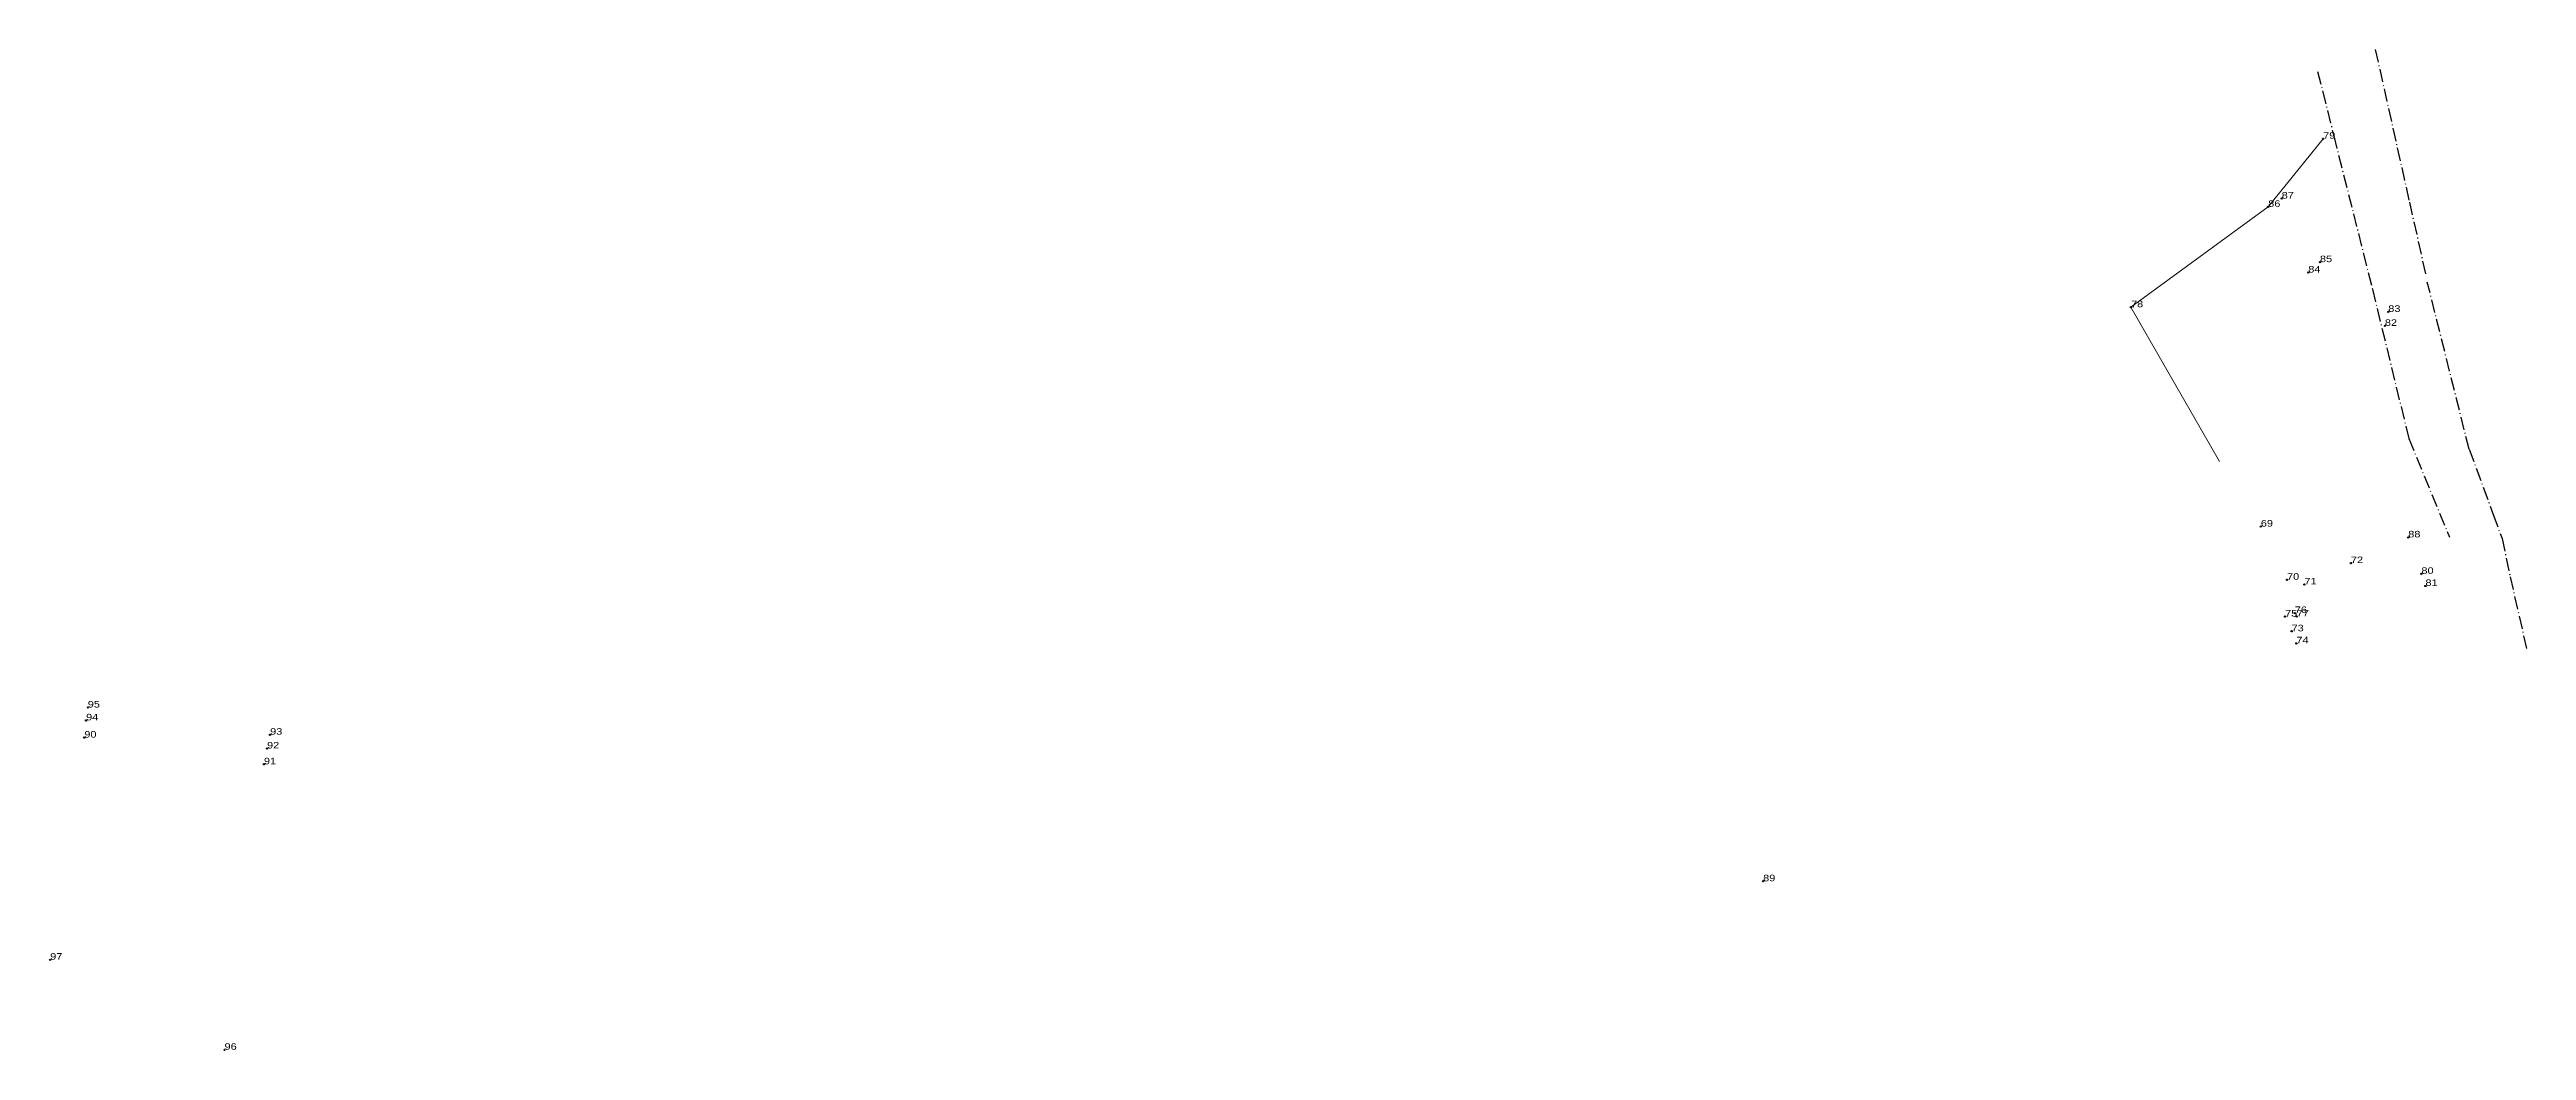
# Model space of a CAD drawing. Header units: metres. Extents: x 535947 to 554329, y 1836092 to 1849139.
# Drawn here: x 553648 to 554329, y 1848863 to 1849139 of the extents above; entities that cross this region are included whole.
import ezdxf

# ---------------------------------------------------------------- set-up
doc = ezdxf.new("R2010")
doc.units = ezdxf.units.M
doc.header["$LTSCALE"] = 0.72
doc.header["$PDMODE"] = 32
doc.header["$PDSIZE"] = 0.36
doc.linetypes.add('DOT_DASHED', pattern=[7.7, 5, -1.2, 0.3, -1.2])
doc.layers.add('10', color=7, linetype='DOT_DASHED', lineweight=25)
doc.layers.add('36', color=7, linetype='Continuous', lineweight=13)
doc.layers.add('12', color=7, linetype='Continuous')
doc.layers.add('7', color=7, linetype='Continuous')

msp = doc.modelspace()

# ---------------------------------------------------------------- texts
at = {"layer": '12', "width": 1.25}
for s, p in [('79', (554272.76, 1849114)), ('87', (554261.35, 1849097.56)), ('86', (554257.64, 1849095.26)), ('84', (554268.66, 1849077.22)), ('85', (554271.87, 1849080.07)), ('78', (554219.91, 1849067.66)), ('83', (554290.65, 1849066.4)), ('82', (554289.72, 1849062.55)), ('69', (554255.62, 1849007.36)), ('88', (554296.15, 1849004.38)), ('72', (554280.38, 1848997.32)), ('70', (554262.82, 1848992.74)), ('71', (554267.6, 1848991.44)), ('80', (554299.77, 1848994.36)), ('81', (554300.88, 1848991.02)), ('75', (554262.29, 1848982.6)), ('76', (554264.96, 1848983.59)), ('77', (554265.48, 1848982.64)), ('73', (554264.06, 1848978.56)), ('74', (554265.39, 1848975.25)), ('94', (553657.68, 1848954.07)), ('95', (553658.15, 1848957.61)), ('90', (553657.19, 1848949.34)), ('93', (553708.28, 1848950.13)), ('91', (553706.58, 1848941.99)), ('92', (553707.43, 1848946.34)), ('89', (554118.78, 1848909.83)), ('97', (553647.81, 1848888.27)), ('96', (553695.74, 1848863.49))]:
    msp.add_text(s, height=1.8, dxfattribs=at).set_placement(p)

# ---------------------------------------------------------------- linework, layer by layer
at = {"layer": '10'}
for p, q in [((554271.21, 1849132.51), (554275.66, 1849114.84)), ((554312.89, 1849028.61), (554301.39, 1849074.61)), ((554296.29, 1849031.59), (554307.49, 1849004.43)), ((554312.89, 1849028.61), (554319.54, 1849010.69)), ((554319.54, 1849010.69), (554321.97, 1849004.12))]:
    msp.add_line(p, q, dxfattribs=at)
for points in [[(554287.08, 1849138.53), (554296.47, 1849096.57), (554301.08, 1849076.02)], [(554275.66, 1849114.84), (554286.29, 1849072.67), (554296.28, 1849031.62)], [(554321.97, 1849004.12), (554324.17, 1848993.58), (554328.65, 1848973.86)]]:
    msp.add_lwpolyline(points, dxfattribs=at)
at = {"layer": '36'}
msp.add_lwpolyline([(554272.76, 1849114), (554257.64, 1849095.26), (554219.91, 1849067.66), (554244.23, 1849025.24)], dxfattribs=at)
at = {"layer": '7'}
for p in [(554272.76, 1849114), (554257.64, 1849095.26), (554261.35, 1849097.56), (554271.87, 1849080.07), (554268.66, 1849077.22), (554219.91, 1849067.66), (554290.65, 1849066.4), (554289.72, 1849062.55), (554255.62, 1849007.36), (554296.15, 1849004.38), (554280.38, 1848997.32), (554262.82, 1848992.74), (554267.6, 1848991.44), (554299.77, 1848994.36), (554300.88, 1848991.02), (554264.96, 1848983.59), (554262.29, 1848982.6), (554264.06, 1848978.56), (554265.48, 1848982.64), (554265.39, 1848975.25), (553658.15, 1848957.61), (553657.19, 1848949.34), (553657.68, 1848954.07), (553708.28, 1848950.13), (553706.58, 1848941.99), (553707.43, 1848946.34), (554118.78, 1848909.83), (553647.81, 1848888.27), (553695.74, 1848863.49)]:
    msp.add_point(p, dxfattribs=at)

msp.set_redraw_order([(e.dxf.handle, doc.entitydb.next_handle()) for e in msp.query("TEXT MTEXT ATTDEF DIMENSION ARC_DIMENSION")])  # texts and dimensions are drawn at this point

doc.saveas('drawing.dxf')
